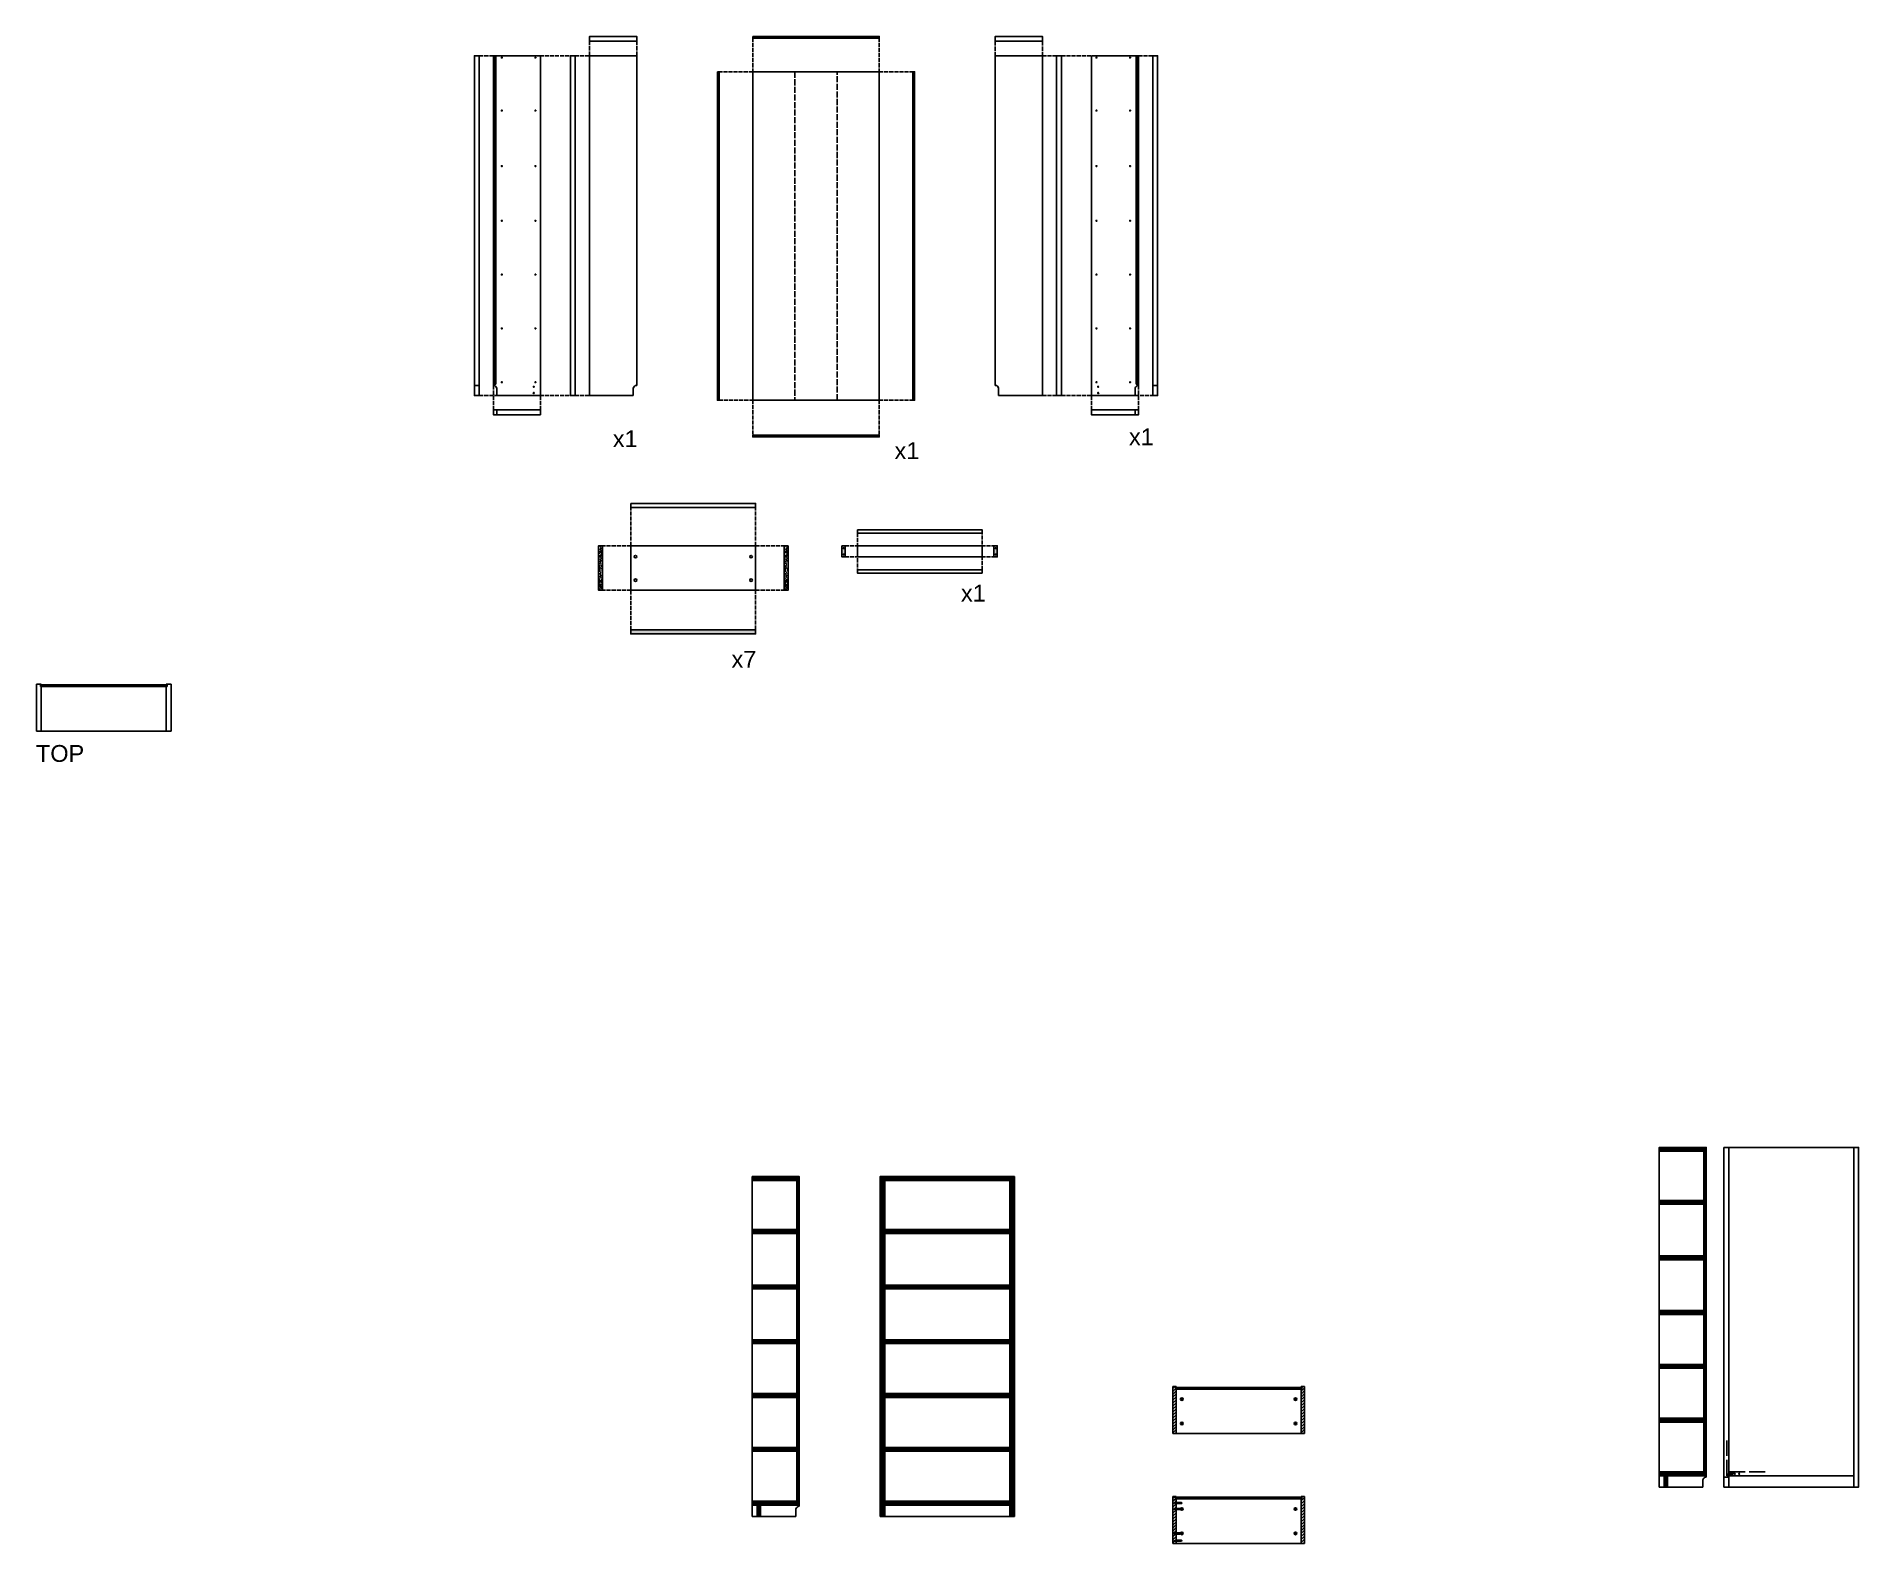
# Model space of a CAD drawing. Header units: millimetres. Extents: x 511 to 2734, y -757 to 739.
# Drawn here: x 1632 to 2716, y -157 to 739 of the extents above; entities that cross this region are included whole.
import ezdxf

# ---------------------------------------------------------------- set-up
doc = ezdxf.new("R2010")
doc.units = ezdxf.units.MM
doc.header["$MEASUREMENT"] = 0
doc.linetypes.add('ACAD_ISO02W100', pattern=[15, 12, -3])
for name, color, linetype in [('A-SECT-LINE', 5, 'Continuous'), ('A-SECTION', 254, 'Continuous'), ('A-SECTION-1', 253, 'Continuous'), ('A-SECTION-2', 252, 'Continuous'), ('DETAILS', 2, 'Continuous'), ('G-ANNO-TEXT', 3, 'Continuous'), ('LINE', 4, 'Continuous')]:
    doc.layers.add(name, color=color, linetype=linetype)
doc.styles.add('ARIAL', font='arial.ttf')
doc.styles.add('ARIAL-BOLD', font='')
doc.styles.get('ARIAL-BOLD').set_extended_font_data('Arial', bold=True)
pattern_1 = [(45, (539.37837, 17.4253), (-0.30935922, 0.30935922), [])]

msp = doc.modelspace()

# ---------------------------------------------------------------- texts
at = {"layer": 'G-ANNO-TEXT', "char_height": 10, "attachment_point": 1}
for s, width, insert, style in [('x1', 68.821, (1974.9, 505.2), 'ARIAL'), ('{\\fArial|b0|i0|c0|p34;x1}', 68.821, (2281.8, 506.3), 'ARIAL-BOLD'), ('x1', 113.352, (2142.4, 498.1), 'ARIAL'), ('{\\fArial|b0|i0|c0|p34;x1}', 89.744, (2181.9, 413.4), 'ARIAL-BOLD'), ('{\\fArial|b0|i0|c0|p34;x7}', 141.952, (2045.5, 374.1), 'ARIAL-BOLD'), ('{\\fArial|b0|i0|c0|p34;TOP}', 84.234, (1631.9, 318.1), 'ARIAL-BOLD')]:
    msp.add_mtext_dynamic_manual_height_columns(s, width=width, gutter_width=367.7, heights=[0], dxfattribs=dict(at, insert=insert, style=style))

# ---------------------------------------------------------------- blocks, each defined once
blk = doc.blocks.new('tassello legno')
for p, q in [((1660, 607), (1661, 608)), ((1660, 607), (1666, 607)), ((1660, 607), (1660, 560)), ((1661, 558), (1660, 560)), ((1660, 560), (1666, 560)), ((1665, 558), (1661, 558)), ((1666, 607), (1665, 608)), ((1665, 558), (1666, 560)), ((1666, 560), (1666, 607))]:
    blk.add_line(p, q)
at = {"linetype": 'Continuous'}
blk.add_line((1661, 608), (1665, 608), dxfattribs=at)
blk = doc.blocks.new('TASSELLO circonferenza')
at = {"layer": 'DETAILS', "linetype": 'Continuous'}
for radius in [0.3, 0.201]:
    blk.add_circle((1485.3, -73.7), radius, dxfattribs=at)
blk = doc.blocks.new('vite mensole')
at = {"layer": 'DETAILS'}
for p, q in [((636.7, 367.8), (636.1, 367.8)), ((636.1, 367.8), (636.1, 367.6)), ((636.7, 367.6), (636.1, 367.6)), ((636.8, 367.2), (636.1, 367.2)), ((636.1, 365), (636.1, 367.2)), ((636.4, 367.1), (636.1, 367.1)), ((636.1, 367.1), (636.1, 365)), ((636.8, 365), (636.1, 365)), ((636.4, 365), (636.1, 365)), ((636.2, 367.2), (636.2, 367.6)), ((636.6, 367.2), (636.2, 367.2)), ((636.2, 363.9), (636.2, 365)), ((636.6, 365), (636.2, 364.9)), ((636.6, 364.8), (636.2, 364.7)), ((636.6, 364.7), (636.2, 364.6)), ((636.6, 364.5), (636.2, 364.4)), ((636.6, 364.4), (636.2, 364.3)), ((636.6, 364.2), (636.2, 364.1)), ((636.6, 364.1), (636.2, 364)), ((636.6, 363.9), (636.3, 363.8)), ((636.6, 363.8), (636.3, 363.8)), ((636.4, 367.1), (636.4, 365)), ((636.8, 367.1), (636.5, 367.1)), ((636.5, 367.1), (636.5, 365)), ((636.8, 365), (636.5, 365)), ((636.6, 367.2), (636.6, 367.6)), ((636.6, 365), (636.6, 363.9)), ((636.7, 367.8), (636.7, 367.6)), ((636.7, 367.1), (636.7, 365)), ((636.8, 367.2), (636.8, 365))]:
    blk.add_line(p, q, dxfattribs=at)
for centre, start, end in [((636.3, 363.9), 180, 270), ((636.6, 363.9), 270, 360)]:
    blk.add_arc(centre, 0.05, start, end, dxfattribs=at)
blk = doc.blocks.new('fermavite')
at = {"layer": 'DETAILS'}
for p, q in [((854.2, 238.6), (854.2, 240.2)), ((854.2, 240.2), (855.8, 240.2)), ((854.2, 238.6), (855.8, 238.6)), ((854.8, 240), (854.8, 239.5)), ((855.7, 240.1), (854.9, 240.1)), ((854.9, 239.4), (855.7, 239.4)), ((855.7, 240.1), (855.7, 240)), ((855.7, 240), (855.8, 240)), ((855.7, 239.4), (855.7, 239.5)), ((855.7, 239.5), (855.8, 239.5)), ((855.8, 240), (855.8, 240.2)), ((855.8, 239.5), (855.8, 238.6))]:
    blk.add_line(p, q, dxfattribs=at)
for centre, start, end in [((854.9, 240), 90, 180), ((854.9, 239.5), 180, 270)]:
    blk.add_arc(centre, 0.1, start, end, dxfattribs=at)

# ---------------------------------------------------------------- hatches: boundary and pattern name
at = {"layer": 'A-SECTION'}
h = msp.add_hatch(dxfattribs=at)
h.set_pattern_fill('AR-CONC', color=6, scale=0.3, angle=-90)
h.set_pattern_definition([(320, (1909.0758, 2200.1495), (-0.1882564, -2.1517805), [0.225, -2.475]), (265, (1909.0758, 2200.1495), (2.2565764, 0.416254), [0.18, -1.98]), (10.45144, (1909.0602, 2199.9702), (2.06832, -1.7355265), [0.1912206, -2.1034263]), (316.1842, (1909.6758, 2200.1495), (-0.496558, -3.201724), [0.3375, -3.7125]), (6.63564, (1909.6345, 2199.8827), (2.922356, -2.803986), [0.286831, -3.155141]), (261.18416, (1909.676, 2200.1495), (2.922356, -2.803986), [0.27, -2.97]), (291, (1909.5258, 2199.8495), (-1.2078567, -1.7907212), [0.225, -2.475]), (236, (1909.5258, 2199.8495), (2.17545, -0.729946), [0.18, -1.98]), (341.45144, (1909.4252, 2199.7003), (0.9675935, -2.5206671), [0.1912206, -2.1034263]), (307.5, (1909.07584, 2200.1495), (0.99868156, -0.03647957), [0, -1.956, 0, -2.01, 0, -1.9875]), (277.5, (1909.0758, 2200.1495), (1.18323514, -0.7892086), [0, -1.146, 0, -1.911, 0, -0.7575]), (237.5, (1909.07584, 2200.8185), (-0.0676646, -1.6014673), [0, -0.75, 0, -2.34, 0, -3.105]), (227.5, (1909.0758, 2201.1185), (0.300315, -1.7495585), [0, -0.975, 0, -1.554, 0, -2.205])])
h.paths.add_polyline_path([(1966.4, 410.1), (1968.7, 410.1), (1968.7, 436.6), (1966.4, 436.6)])
edge = h.paths.add_edge_path(flags=16)
edge.add_arc((1967.6, 430.6), 0.3, 0, 360)
edge = h.paths.add_edge_path(flags=16)
edge.add_arc((1967.6, 415.6), 0.3, 0, 360)
edge = h.paths.add_edge_path(flags=16)
edge.add_arc((1967.6, 433.1), 0.3, 0, 360)
edge = h.paths.add_edge_path(flags=16)
edge.add_arc((1967.6, 413.1), 0.3, 0, 360)
h = msp.add_hatch(dxfattribs=at)
h.set_pattern_fill('AR-CONC', color=6, scale=0.3, angle=-90)
h.set_pattern_definition([(320, (2019.4297, 2200.1495), (-0.1882564, -2.1517805), [0.225, -2.475]), (265, (2019.4297, 2200.1495), (2.2565764, 0.416254), [0.18, -1.98]), (10.45144, (2019.414, 2199.9702), (2.06832, -1.7355265), [0.1912206, -2.1034263]), (316.1842, (2020.0297, 2200.1495), (-0.496558, -3.201724), [0.3375, -3.7125]), (6.63564, (2019.9883, 2199.8827), (2.922356, -2.803986), [0.286831, -3.155141]), (261.18416, (2020.0297, 2200.1495), (2.922356, -2.803986), [0.27, -2.97]), (291, (2019.8797, 2199.8495), (-1.2078567, -1.7907212), [0.225, -2.475]), (236, (2019.8797, 2199.8495), (2.17545, -0.729946), [0.18, -1.98]), (341.45144, (2019.779, 2199.7003), (0.9675935, -2.5206671), [0.1912206, -2.1034263]), (307.5, (2019.4297, 2200.1495), (0.99868156, -0.03647957), [0, -1.956, 0, -2.01, 0, -1.9875]), (277.5, (2019.4297, 2200.1495), (1.18323514, -0.7892086), [0, -1.146, 0, -1.911, 0, -0.7575]), (237.5, (2019.4297, 2200.8185), (-0.0676646, -1.6014673), [0, -0.75, 0, -2.34, 0, -3.105]), (227.5, (2019.4297, 2201.1185), (0.300315, -1.7495585), [0, -0.975, 0, -1.554, 0, -2.205])])
h.paths.add_polyline_path([(2076.8, 410.1), (2079.1, 410.1), (2079.1, 436.6), (2076.8, 436.6)])
edge = h.paths.add_edge_path(flags=16)
edge.add_arc((2077.9, 430.6), 0.3, 0, 360)
edge = h.paths.add_edge_path(flags=16)
edge.add_arc((2077.9, 415.6), 0.3, 0, 360)
edge = h.paths.add_edge_path(flags=16)
edge.add_arc((2077.9, 433.1), 0.3, 0, 360)
edge = h.paths.add_edge_path(flags=16)
edge.add_arc((2077.9, 413.1), 0.3, 0, 360)
h = msp.add_hatch(dxfattribs=at)
h.set_pattern_fill('AR-CONC', color=6, scale=0.3)
h.set_pattern_definition([(50, (125.8758, 164.1953), (2.1517805, -0.1882564), [0.225, -2.475]), (355, (125.8758, 164.1953), (-0.416254, 2.2565764), [0.18, -1.98]), (100.45144, (126.0552, 164.1796), (1.7355265, 2.06832), [0.1912206, -2.1034263]), (46.1842, (125.8758, 164.7953), (3.201724, -0.496558), [0.3375, -3.7125]), (96.63564, (126.1426, 164.754), (2.803986, 2.922356), [0.286831, -3.1551413]), (351.18416, (125.876, 164.7953), (2.803986, 2.922356), [0.27, -2.97]), (21, (126.1758, 164.6453), (1.7907212, -1.2078567), [0.225, -2.475]), (326, (126.1758, 164.6453), (0.729946, 2.1754501), [0.18, -1.98]), (71.45144, (126.325, 164.5447), (2.5206671, 0.9675935), [0.1912206, -2.1034263]), (37.5, (125.87584, 164.1953), (0.03647957, 0.99868156), [0, -1.956, 0, -2.01, 0, -1.9875]), (7.5, (125.8758, 164.1953), (0.7892086, 1.18323514), [0, -1.146, 0, -1.911, 0, -0.7575]), (327.5, (125.2068, 164.1953), (1.6014673, -0.0676646), [0, -0.75, 0, -2.34, 0, -3.105]), (317.5, (124.9068, 164.1953), (1.7495585, 0.30031495), [0, -0.975, 0, -1.554, 0, -2.205])])
h.paths.add_polyline_path([(2203.5, 436.6), (2201.5, 436.6), (2201.5, 429.9), (2203.5, 429.9)])
h.paths.add_polyline_path([(2202.2, 435.1, -1), (2202.8, 435.1, -1)], flags=16)
h.paths.add_polyline_path([(2202.8, 431.4, -1), (2202.2, 431.4, -1)], flags=16)
h.paths.add_polyline_path([(2113.1, 436.6), (2111.1, 436.6), (2111.1, 429.9), (2113.1, 429.9)])
h.paths.add_polyline_path([(2111.8, 435.1, -1), (2112.4, 435.1, -1)], flags=16)
h.paths.add_polyline_path([(2112.4, 431.4, -1), (2111.8, 431.4, -1)], flags=16)
h = msp.add_hatch(dxfattribs=at)
h.set_pattern_fill('AR-CONC', color=6, scale=0.3)
h.set_pattern_definition([(50, (299.058, 405.0327), (2.1517805, -0.1882564), [0.225, -2.475]), (355, (299.058, 405.0327), (-0.416254, 2.2565764), [0.18, -1.98]), (100.45144, (299.2373, 405.017), (1.7355265, 2.06832), [0.1912206, -2.1034263]), (46.1842, (299.058, 405.6327), (3.201724, -0.496558), [0.3375, -3.7125]), (96.63564, (299.3248, 405.5913), (2.803986, 2.922356), [0.286831, -3.155141]), (351.18416, (299.058, 405.6327), (2.803986, 2.922356), [0.27, -2.97]), (21, (299.358, 405.4827), (1.7907212, -1.2078567), [0.225, -2.475]), (326, (299.358, 405.4827), (0.729946, 2.17545), [0.18, -1.98]), (71.45144, (299.5073, 405.382), (2.5206671, 0.9675935), [0.1912206, -2.1034263]), (37.5, (299.058, 405.0327), (0.03647957, 0.99868156), [0, -1.956, 0, -2.01, 0, -1.9875]), (7.5, (299.058, 405.0327), (0.7892086, 1.18323514), [0, -1.146, 0, -1.911, 0, -0.7575]), (327.5, (298.389, 405.0327), (1.6014673, -0.0676646), [0, -0.75, 0, -2.34, 0, -3.105]), (317.5, (298.089, 405.0327), (1.7495585, 0.300315), [0, -0.975, 0, -1.554, 0, -2.205])])
h.paths.add_polyline_path([(2059.8, 386.5), (1985.6, 386.5), (1985.6, 384.2), (2059.8, 384.2)])
h = msp.add_hatch(dxfattribs=at)
h.set_pattern_fill('ANSI31', color=256, scale=3.5)
h.set_pattern_definition(pattern_1)
h.paths.add_polyline_path([(2597.1, 78.9), (2597.1, 76.6), (2623.6, 76.6), (2623.6, 78.9)])
edge = h.paths.add_edge_path(flags=16)
edge.add_arc((2602.6, 77.7), 0.3, 0, 360)
edge = h.paths.add_edge_path(flags=16)
edge.add_arc((2600.1, 77.7), 0.3, 0, 360)
edge = h.paths.add_edge_path(flags=16)
edge.add_arc((2617.6, 77.7), 0.3, 0, 360)
edge = h.paths.add_edge_path(flags=16)
edge.add_arc((2620.1, 77.7), 0.3, 0, 360)
h.paths.add_polyline_path([(2597.1, 47.4), (2597.1, 45.1), (2623.6, 45.1), (2623.6, 47.4)])
edge = h.paths.add_edge_path(flags=16)
edge.add_arc((2617.6, 46.3), 0.3, 0, 360)
edge = h.paths.add_edge_path(flags=16)
edge.add_arc((2602.6, 46.3), 0.3, 0, 360)
edge = h.paths.add_edge_path(flags=16)
edge.add_arc((2620.1, 46.3), 0.3, 0, 360)
edge = h.paths.add_edge_path(flags=16)
edge.add_arc((2600.1, 46.3), 0.3, 0, 360)
h = msp.add_hatch(dxfattribs=at)
h.set_pattern_fill('ANSI31', color=256, scale=3.5)
h.paths.add_polyline_path([(2057.8, 61.5), (2057.8, 59.2), (2084.3, 59.2), (2084.3, 61.5)])
edge = h.paths.add_edge_path(flags=16)
edge.add_arc((2063.3, 60.3), 0.3, 0, 360)
edge = h.paths.add_edge_path(flags=16)
edge.add_arc((2060.8, 60.3), 0.3, 0, 360)
edge = h.paths.add_edge_path(flags=16)
edge.add_arc((2078.3, 60.3), 0.3, 0, 360)
edge = h.paths.add_edge_path(flags=16)
edge.add_arc((2080.8, 60.3), 0.3, 0, 360)
h.paths.add_polyline_path([(2057.8, 30), (2057.8, 27.7), (2084.3, 27.7), (2084.3, 30)])
edge = h.paths.add_edge_path(flags=16)
edge.add_arc((2078.3, 28.8), 0.3, 0, 360)
edge = h.paths.add_edge_path(flags=16)
edge.add_arc((2063.3, 28.8), 0.3, 0, 360)
edge = h.paths.add_edge_path(flags=16)
edge.add_arc((2080.8, 28.8), 0.3, 0, 360)
edge = h.paths.add_edge_path(flags=16)
edge.add_arc((2060.8, 28.8), 0.3, 0, 360)
h = msp.add_hatch(dxfattribs=at)
h.set_pattern_fill('ANSI31', color=256, scale=3)
h.paths.add_polyline_path([(2136.7, -4.4), (2134.7, -4.4), (2134.7, -3.9), (2134.8, -3.8), (2136.7, -3.8), (2136.7, 28.6), (2134.7, 28.6), (2134.7, 29.1), (2134.8, 29.2), (2136.7, 29.2), (2136.7, 60), (2134.7, 60), (2134.7, 60.5), (2134.8, 60.6), (2136.7, 60.6), (2136.7, 61.5), (2133.8, 61.5), (2133.8, -140.5), (2136.7, -140.5), (2136.7, -132.9), (2135.5, -132.9), (2135.5, -132.4), (2135.5, -132.4), (2136.7, -132.4), (2136.7, -100.9), (2134.7, -100.9), (2134.7, -100.4), (2134.8, -100.3), (2136.7, -100.3), (2136.7, -68.9), (2134.7, -68.9), (2134.7, -68.4), (2134.8, -68.3), (2136.7, -68.3), (2136.7, -36.9), (2134.7, -36.9), (2134.7, -36.4), (2134.8, -36.3), (2136.7, -36.3)])
h = msp.add_hatch(dxfattribs=at)
h.set_pattern_fill('ANSI31', color=256, scale=3)
h.paths.add_polyline_path([(2213.8, 61.5), (2210.9, 61.5), (2210.9, 60.6), (2212.9, 60.6), (2212.9, 60), (2210.9, 60), (2210.9, 29.2), (2212.9, 29.2), (2212.9, 28.6), (2210.9, 28.6), (2210.9, -3.8), (2212.9, -3.8), (2212.9, -4.4), (2210.9, -4.4), (2210.9, -36.3), (2212.9, -36.3), (2212.9, -36.9), (2210.9, -36.9), (2210.9, -68.3), (2212.9, -68.3), (2212.9, -68.9), (2210.9, -68.9), (2210.9, -100.3), (2212.9, -100.3), (2212.9, -100.9), (2210.9, -100.9), (2210.9, -132.3), (2212.9, -132.3), (2212.8, -132.3), (2212.9, -132.4), (2212.9, -132.9), (2212.9, -132.8), (2212.8, -132.9), (2210.9, -132.9), (2210.9, -140.5), (2213.8, -140.5)])
h = msp.add_hatch(dxfattribs=at)
h.set_pattern_fill('ANSI31', color=256, scale=3.5)
h.set_pattern_definition(pattern_1)
h.paths.add_polyline_path([(2623.6, 14.4), (2597.1, 14.4), (2597.1, 12.1), (2623.6, 12.1)])
edge = h.paths.add_edge_path(flags=16)
edge.add_arc((2602.6, 13.3), 0.3, 0, 360)
edge = h.paths.add_edge_path(flags=16)
edge.add_arc((2600.1, 13.3), 0.3, 0, 360)
edge = h.paths.add_edge_path(flags=16)
edge.add_arc((2617.6, 13.3), 0.3, 0, 360)
edge = h.paths.add_edge_path(flags=16)
edge.add_arc((2620.1, 13.3), 0.348, 0, 360)
h = msp.add_hatch(dxfattribs=at)
h.set_pattern_fill('ANSI31', color=256, scale=3.5)
h.paths.add_polyline_path([(2084.3, -3), (2057.8, -3), (2057.8, -5.3), (2084.3, -5.3)])
edge = h.paths.add_edge_path(flags=16)
edge.add_arc((2063.3, -4.2), 0.3, 0, 360)
edge = h.paths.add_edge_path(flags=16)
edge.add_arc((2060.8, -4.2), 0.3, 0, 360)
edge = h.paths.add_edge_path(flags=16)
edge.add_arc((2078.3, -4.2), 0.3, 0, 360)
edge = h.paths.add_edge_path(flags=16)
edge.add_arc((2080.8, -4.2), 0.348, 0, 360)
h = msp.add_hatch(dxfattribs=at)
h.set_pattern_fill('ANSI31', color=256, scale=3.5)
h.set_pattern_definition(pattern_1)
h.paths.add_polyline_path([(2623.6, -18.1), (2597.1, -18.1), (2597.1, -20.4), (2623.6, -20.4)])
edge = h.paths.add_edge_path(flags=16)
edge.add_arc((2617.6, -19.2), 0.3, 0, 360)
edge = h.paths.add_edge_path(flags=16)
edge.add_arc((2620.1, -19.2), 0.3, 0, 360)
edge = h.paths.add_edge_path(flags=16)
edge.add_arc((2602.6, -19.2), 0.3, 0, 360)
edge = h.paths.add_edge_path(flags=16)
edge.add_arc((2600.1, -19.2), 0.3, 0, 360)
h.paths.add_polyline_path([(2623.6, -50.1), (2597.1, -50.1), (2597.1, -52.4), (2623.6, -52.4)])
edge = h.paths.add_edge_path(flags=16)
edge.add_arc((2602.6, -51.2), 0.3, 0, 360)
edge = h.paths.add_edge_path(flags=16)
edge.add_arc((2617.6, -51.2), 0.3, 0, 360)
edge = h.paths.add_edge_path(flags=16)
edge.add_arc((2600.1, -51.2), 0.3, 0, 360)
edge = h.paths.add_edge_path(flags=16)
edge.add_arc((2620.1, -51.2), 0.3, 0, 360)
h = msp.add_hatch(dxfattribs=at)
h.set_pattern_fill('ANSI31', color=256, scale=3.5)
h.paths.add_polyline_path([(2084.3, -35.5), (2057.8, -35.5), (2057.8, -37.8), (2084.3, -37.8)])
edge = h.paths.add_edge_path(flags=16)
edge.add_arc((2078.3, -36.7), 0.3, 0, 360)
edge = h.paths.add_edge_path(flags=16)
edge.add_arc((2080.8, -36.7), 0.3, 0, 360)
edge = h.paths.add_edge_path(flags=16)
edge.add_arc((2063.3, -36.7), 0.3, 0, 360)
edge = h.paths.add_edge_path(flags=16)
edge.add_arc((2060.8, -36.7), 0.3, 0, 360)
h.paths.add_polyline_path([(2084.3, -67.5), (2057.8, -67.5), (2057.8, -69.8), (2084.3, -69.8)])
edge = h.paths.add_edge_path(flags=16)
edge.add_arc((2063.3, -68.7), 0.3, 0, 360)
edge = h.paths.add_edge_path(flags=16)
edge.add_arc((2078.3, -68.7), 0.3, 0, 360)
edge = h.paths.add_edge_path(flags=16)
edge.add_arc((2060.8, -68.7), 0.3, 0, 360)
edge = h.paths.add_edge_path(flags=16)
edge.add_arc((2080.8, -68.7), 0.3, 0, 360)
h = msp.add_hatch(dxfattribs=at)
h.set_pattern_fill('ANSI31', color=256, scale=3.5)
h.set_pattern_definition(pattern_1)
h.paths.add_polyline_path([(2623.6, -82.1), (2597.1, -82.1), (2597.1, -84.4), (2623.6, -84.4)])
edge = h.paths.add_edge_path(flags=16)
edge.add_arc((2617.6, -83.2), 0.3, 0, 360)
edge = h.paths.add_edge_path(flags=16)
edge.add_arc((2602.6, -83.2), 0.3, 0, 360)
edge = h.paths.add_edge_path(flags=16)
edge.add_arc((2620.1, -83.2), 0.3, 0, 360)
edge = h.paths.add_edge_path(flags=16)
edge.add_arc((2600.1, -83.2), 0.3, 0, 360)
edge = h.paths.add_edge_path(flags=16)
edge.add_arc((2617.6, -115.2), 0.3, 0, 360)
edge = h.paths.add_edge_path(flags=16)
edge.add_arc((2602.6, -115.2), 0.3, 0, 360)
edge = h.paths.add_edge_path(flags=16)
edge.add_arc((2620.1, -115.2), 0.3, 0, 360)
edge = h.paths.add_edge_path(flags=16)
edge.add_arc((2600.1, -115.2), 0.3, 0, 360)
h.paths.add_polyline_path([(2623.1, -115.3), (2623, -115), (2623.1, -115.1), (2623.2, -115.3)], flags=17)
h.paths.add_polyline_path([(2622.9, -115.1), (2623, -115), (2623.1, -115.3), (2623, -115.3)], flags=16)
h.paths.add_polyline_path([(2622.8, -115.1), (2622.9, -115.1), (2623, -115.3), (2622.9, -115.3)], flags=16)
h.paths.add_polyline_path([(2622.7, -115.1), (2622.8, -115.1), (2622.9, -115.3), (2622.8, -115.3)], flags=16)
h.paths.add_polyline_path([(2622.6, -115.4), (2622.5, -115.3), (2622.4, -115.1), (2622.5, -115.1)], flags=16)
h.paths.add_polyline_path([(2622.3, -115.1), (2622.4, -115.1), (2622.5, -115.3), (2622.5, -115.3)], flags=16)
h.paths.add_polyline_path([(2622.2, -115.1), (2622.3, -115.1), (2622.5, -115.3), (2622.3, -115.4)], flags=16)
edge = h.paths.add_edge_path(flags=16)
edge.add_line((2622, -115.4), (2621.6, -115.2))
edge.add_line((2621.6, -115.2), (2621.9, -115.1))
edge.add_line((2621.9, -115.1), (2621.9, -115.1))
edge.add_line((2621.9, -115.1), (2621.9, -115.1))
edge.add_line((2621.9, -115.1), (2622, -115.1))
edge.add_arc((2622, -115.1), 0.0326, 259.7317, 457.6362)
edge.add_line((2622, -115.1), (2622.1, -115.3))
edge.add_line((2622.1, -115.3), (2622.1, -115.3))
edge.add_arc((2622.1, -115), 0.348, 255.2281, 265.5061, ccw=False)
edge.add_line((2622, -115.3), (2622, -115.3))
edge.add_line((2622, -115.3), (2621.9, -115.3))
edge.add_line((2621.9, -115.3), (2622, -115.4))
edge = h.paths.add_edge_path()
edge.add_line((2623.6, -115.4), (2622, -115.4))
edge.add_line((2622, -115.4), (2621.6, -115.2))
edge.add_line((2621.6, -115.2), (2621.9, -115.1))
edge.add_line((2621.9, -115.1), (2621.9, -115.1))
edge.add_line((2621.9, -115.1), (2621.6, -115.2))
edge.add_line((2621.6, -115.2), (2621.9, -115.4))
edge.add_line((2621.9, -115.4), (2621.9, -115.3))
edge.add_line((2621.9, -115.3), (2622, -115.3))
edge.add_line((2622, -115.3), (2622, -115.3))
edge.add_arc((2622.1, -115), 0.348, 255.2281, 265.5061)
edge.add_line((2622.1, -115.3), (2623.5, -115.3))
edge.add_line((2623.5, -115.3), (2623.2, -115.1))
edge.add_line((2623.2, -115.1), (2623.6, -115.1))
edge.add_line((2623.6, -115.1), (2623.6, -114.1))
edge.add_line((2623.6, -114.1), (2597.1, -114.1))
edge.add_line((2597.1, -114.1), (2597.1, -116.4))
edge.add_line((2597.1, -116.4), (2623.6, -116.4))
edge.add_line((2623.6, -116.4), (2623.6, -115.4))
h.paths.add_polyline_path([(2622.1, -115.3), (2622.3, -115.3), (2622.2, -115.1), (2622, -115.1)], flags=17)
h = msp.add_hatch(dxfattribs=at)
h.set_pattern_fill('ANSI31', color=256, scale=3.5)
h.paths.add_polyline_path([(2084.3, -99.5), (2057.8, -99.5), (2057.8, -101.8), (2084.3, -101.8)])
edge = h.paths.add_edge_path(flags=16)
edge.add_arc((2078.3, -100.7), 0.3, 0, 360)
edge = h.paths.add_edge_path(flags=16)
edge.add_arc((2063.3, -100.7), 0.3, 0, 360)
edge = h.paths.add_edge_path(flags=16)
edge.add_arc((2080.8, -100.7), 0.3, 0, 360)
edge = h.paths.add_edge_path(flags=16)
edge.add_arc((2060.8, -100.7), 0.3, 0, 360)
edge = h.paths.add_edge_path(flags=16)
edge.add_arc((2078.3, -132.7), 0.3, 0, 360)
edge = h.paths.add_edge_path(flags=16)
edge.add_arc((2063.3, -132.7), 0.3, 0, 360)
edge = h.paths.add_edge_path(flags=16)
edge.add_arc((2080.8, -132.7), 0.3, 0, 360)
edge = h.paths.add_edge_path(flags=16)
edge.add_arc((2060.8, -132.7), 0.3, 0, 360)
h.paths.add_polyline_path([(2083.7, -132.7), (2083.7, -132.4), (2083.8, -132.5), (2083.8, -132.7)], flags=17)
h.paths.add_polyline_path([(2083.6, -132.5), (2083.7, -132.4), (2083.7, -132.7), (2083.6, -132.7)], flags=16)
h.paths.add_polyline_path([(2083.5, -132.5), (2083.6, -132.5), (2083.6, -132.7), (2083.5, -132.7)], flags=16)
h.paths.add_polyline_path([(2083.4, -132.5), (2083.5, -132.5), (2083.5, -132.7), (2083.4, -132.7)], flags=16)
h.paths.add_polyline_path([(2083.2, -132.8), (2083.1, -132.7), (2083.1, -132.5), (2083.2, -132.5)], flags=16)
h.paths.add_polyline_path([(2083, -132.5), (2083.1, -132.5), (2083.1, -132.7), (2083.1, -132.7)], flags=16)
h.paths.add_polyline_path([(2082.9, -132.5), (2083, -132.5), (2083.1, -132.7), (2082.9, -132.8)], flags=16)
edge = h.paths.add_edge_path(flags=16)
edge.add_line((2082.6, -132.8), (2082.2, -132.6))
edge.add_line((2082.2, -132.6), (2082.5, -132.5))
edge.add_line((2082.5, -132.5), (2082.5, -132.5))
edge.add_line((2082.5, -132.5), (2082.5, -132.6))
edge.add_line((2082.5, -132.6), (2082.6, -132.6))
edge.add_arc((2082.6, -132.5), 0.0326, 259.7317, 457.6362)
edge.add_line((2082.6, -132.5), (2082.7, -132.7))
edge.add_line((2082.7, -132.7), (2082.7, -132.7))
edge.add_arc((2082.7, -132.4), 0.348, 255.2281, 265.5061, ccw=False)
edge.add_line((2082.6, -132.7), (2082.6, -132.7))
edge.add_line((2082.6, -132.7), (2082.6, -132.8))
edge.add_line((2082.6, -132.8), (2082.6, -132.8))
edge = h.paths.add_edge_path()
edge.add_line((2084.3, -132.8), (2082.6, -132.8))
edge.add_line((2082.6, -132.8), (2082.2, -132.6))
edge.add_line((2082.2, -132.6), (2082.5, -132.5))
edge.add_line((2082.5, -132.5), (2082.5, -132.5))
edge.add_line((2082.5, -132.5), (2082.3, -132.6))
edge.add_line((2082.3, -132.6), (2082.5, -132.8))
edge.add_line((2082.5, -132.8), (2082.6, -132.8))
edge.add_line((2082.6, -132.8), (2082.6, -132.7))
edge.add_line((2082.6, -132.7), (2082.6, -132.7))
edge.add_arc((2082.7, -132.4), 0.348, 255.2281, 265.5061)
edge.add_line((2082.7, -132.7), (2084.1, -132.7))
edge.add_line((2084.1, -132.7), (2083.9, -132.5))
edge.add_line((2083.9, -132.5), (2084.3, -132.5))
edge.add_line((2084.3, -132.5), (2084.3, -131.5))
edge.add_line((2084.3, -131.5), (2057.8, -131.5))
edge.add_line((2057.8, -131.5), (2057.8, -133.8))
edge.add_line((2057.8, -133.8), (2084.3, -133.8))
edge.add_line((2084.3, -133.8), (2084.3, -132.8))
h.paths.add_polyline_path([(2082.7, -132.7), (2082.9, -132.7), (2082.9, -132.5), (2082.6, -132.5)], flags=17)
at = {"layer": 'A-SECTION-1'}
h = msp.add_hatch(dxfattribs=at)
h.set_pattern_fill('ANSI31', color=256, scale=3)
h.set_pattern_definition([(45, (539.37837, 17.42532), (-0.26516504, 0.26516504), [])])
h.paths.add_polyline_path([(2624.1, -115.3), (2624, -115.1), (2624.1, -115.1), (2624.5, -115.1)], flags=16)
h.paths.add_polyline_path([(2623.6, -115.1), (2624, -115.1), (2624.1, -115.3), (2624, -115.3)], flags=17)
h.paths.add_polyline_path([(2623.6, -115.1), (2624, -115.3), (2623.9, -115.4), (2623.6, -115.4)])
edge = h.paths.add_edge_path()
edge.add_line((2624.6, -115.6), (2624.6, -115.4))
edge.add_arc((2624.5, -115.4), 0.0353, 345.0911, 543.6196)
edge.add_line((2624.5, -115.4), (2624.4, -115.4))
edge.add_line((2624.4, -115.4), (2624.3, -115.1))
edge.add_line((2624.3, -115.1), (2624.5, -115.1))
edge.add_arc((2624.5, -115), 0.1, 270, 336.988)
edge.add_line((2624.6, -115.1), (2624.6, -114.8))
edge.add_line((2624.6, -114.8), (2624.6, 78.9))
edge.add_line((2624.6, 78.9), (2623.6, 78.9))
edge.add_line((2623.6, 78.9), (2623.6, -116.4))
edge.add_line((2623.6, -116.4), (2624.6, -116.4))
edge.add_line((2624.6, -116.4), (2624.6, -115.6))
h = msp.add_hatch(dxfattribs=at)
h.set_pattern_fill('ANSI31', color=256, scale=3)
h.paths.add_polyline_path([(2084.7, -132.7), (2084.7, -132.5), (2084.8, -132.5), (2085.1, -132.5)], flags=16)
h.paths.add_polyline_path([(2084.3, -132.5), (2084.7, -132.5), (2084.7, -132.7), (2084.6, -132.7)], flags=17)
h.paths.add_polyline_path([(2084.3, -132.5), (2084.6, -132.7), (2084.5, -132.8), (2084.3, -132.8)])
edge = h.paths.add_edge_path()
edge.add_line((2085.3, -133), (2085.2, -132.8))
edge.add_arc((2085.1, -132.8), 0.0353, 345.0911, 543.6196)
edge.add_line((2085.1, -132.8), (2085, -132.8))
edge.add_line((2085, -132.8), (2085, -132.5))
edge.add_line((2085, -132.5), (2085.1, -132.5))
edge.add_arc((2085.1, -132.4), 0.1, 270, 336.988)
edge.add_line((2085.2, -132.5), (2085.3, -132.2))
edge.add_line((2085.3, -132.2), (2085.3, 61.5))
edge.add_line((2085.3, 61.5), (2084.3, 61.5))
edge.add_line((2084.3, 61.5), (2084.3, -133.8))
edge.add_line((2084.3, -133.8), (2085.3, -133.8))
edge.add_line((2085.3, -133.8), (2085.3, -133))
h = msp.add_hatch(dxfattribs=at)
h.set_pattern_fill('ANSI31', color=256, scale=3.5)
h.paths.add_polyline_path([(2136.7, 30), (2136.7, 29.2), (2139.5, 29.2), (2139.7, 29.1), (2139.7, 28.7), (2139.5, 28.6), (2136.7, 28.6), (2136.7, 27.7), (2210.9, 27.7), (2210.9, 28.6), (2208.1, 28.6), (2207.9, 28.7), (2207.9, 29.1), (2208.1, 29.2), (2210.9, 29.2), (2210.9, 30)])
h.paths.add_polyline_path([(2136.7, 61.5), (2136.7, 60.6), (2139.5, 60.6), (2139.7, 60.5), (2139.7, 60.1), (2139.5, 60), (2136.7, 60), (2136.7, 59.2), (2210.9, 59.2), (2210.9, 60), (2208.1, 60), (2207.9, 60.1), (2207.9, 60.5), (2208.1, 60.6), (2210.9, 60.6), (2210.9, 61.5)])
h.paths.add_polyline_path([(2210.9, -5.3), (2210.9, -4.4), (2208.1, -4.4), (2207.9, -4.3), (2207.9, -3.9), (2208.1, -3.8), (2210.9, -3.8), (2210.9, -3), (2136.7, -3), (2136.7, -3.8), (2139.5, -3.8), (2139.7, -3.9), (2139.7, -4.3), (2139.5, -4.4), (2136.7, -4.4), (2136.7, -5.3)])
h.paths.add_polyline_path([(2136.7, -35.5), (2136.7, -36.3), (2139.5, -36.3), (2139.7, -36.4), (2139.7, -36.8), (2139.5, -36.9), (2136.7, -36.9), (2136.7, -37.8), (2210.9, -37.8), (2210.9, -36.9), (2208.1, -36.9), (2207.9, -36.8), (2207.9, -36.4), (2208.1, -36.3), (2210.9, -36.3), (2210.9, -35.5)])
h.paths.add_polyline_path([(2210.9, -69.8), (2210.9, -68.9), (2208.1, -68.9), (2207.9, -68.8), (2207.9, -68.4), (2208.1, -68.3), (2210.9, -68.3), (2210.9, -67.5), (2136.7, -67.5), (2136.7, -68.3), (2139.5, -68.3), (2139.7, -68.4), (2139.7, -68.8), (2139.5, -68.9), (2136.7, -68.9), (2136.7, -69.8)])
h.paths.add_polyline_path([(2210.9, -101.8), (2210.9, -100.9), (2208.1, -100.9), (2207.9, -100.8), (2207.9, -100.4), (2208.1, -100.3), (2210.9, -100.3), (2210.9, -99.5), (2136.7, -99.5), (2136.7, -100.3), (2139.5, -100.3), (2139.7, -100.4), (2139.7, -100.8), (2139.5, -100.9), (2136.7, -100.9), (2136.7, -101.8)])
h.paths.add_polyline_path([(2210.9, -133.8), (2210.9, -132.9), (2208.1, -132.9), (2207.9, -132.8), (2207.9, -132.4), (2208.1, -132.3), (2210.9, -132.3), (2210.9, -131.5), (2136.7, -131.5), (2136.7, -132.2), (2140.8, -132.2), (2140.8, -133.8), (2139.2, -133.8), (2139.2, -133.1), (2136.7, -133.1), (2136.7, -133.8)])
h = msp.add_hatch(dxfattribs=at)
h.set_pattern_fill('ANSI31', color=256, scale=10)
h.set_pattern_definition([(45, (1796.4259, -409.7055), (-0.8838835, 0.8838835), [])])
h.paths.add_polyline_path([(2386.1, -74.2), (2384.1, -74.2), (2384.1, -88), (2384.1, -91.3), (2386.1, -91.3)])
h.paths.add_polyline_path([(2386.1, -63.3), (2384.1, -63.3), (2384.1, -63.8), (2384.6, -63.8), (2384.6, -64.8), (2384.1, -64.8), (2384.1, -74.2), (2386.1, -74.2)])
h.paths.add_polyline_path([(2309.9, -64.8), (2309.4, -64.8), (2309.4, -63.8), (2309.9, -63.8), (2309.9, -63.3), (2307.9, -63.3), (2307.9, -91.3), (2309.9, -91.3)])
h = msp.add_hatch(dxfattribs=at)
h.set_pattern_fill('ANSI31', color=256, scale=4)
h.set_pattern_definition([(45, (539.37837, 17.4253), (-0.35355339, 0.35355339), [])])
h.paths.add_polyline_path([(2602.1, -116.4), (2600.1, -116.4), (2600.1, -123.1), (2602.1, -123.1)])
edge = h.paths.add_edge_path(flags=16)
edge.add_arc((2601.1, -117.9), 0.3, 0, 360)
edge = h.paths.add_edge_path(flags=16)
edge.add_arc((2601.1, -121.6), 0.3, 0, 360)
h = msp.add_hatch(dxfattribs=at)
h.set_pattern_fill('ANSI31', color=256, scale=10)
h.set_pattern_definition([(45, (1796.4259, -475.0447), (-0.8838835, 0.8838835), [])])
h.paths.add_polyline_path([(2386.1, -139.5), (2384.1, -139.5), (2384.1, -153.3), (2384.1, -156.6), (2386.1, -156.6)])
h.paths.add_polyline_path([(2386.1, -128.6), (2384.1, -128.6), (2384.1, -129.1), (2384.6, -129.1), (2384.6, -130.1), (2384.1, -130.1), (2384.1, -139.5), (2386.1, -139.5)])
h.paths.add_polyline_path([(2309.9, -130.1), (2309.4, -130.1), (2309.4, -129.1), (2309.9, -129.1), (2309.9, -128.6), (2307.9, -128.6), (2307.9, -156.6), (2309.9, -156.6)])
h = msp.add_hatch(dxfattribs=at)
h.set_pattern_fill('ANSI31', color=256, scale=4)
h.paths.add_polyline_path([(2062.8, -133.8), (2060.8, -133.8), (2060.8, -140.5), (2062.8, -140.5)])
edge = h.paths.add_edge_path(flags=16)
edge.add_arc((2061.8, -135.3), 0.3, 0, 360)
edge = h.paths.add_edge_path(flags=16)
edge.add_arc((2061.8, -139), 0.3, 0, 360)
at = {"layer": 'A-SECTION-2'}
h = msp.add_hatch(dxfattribs=at)
h.set_pattern_fill('ANSI31', color=256, scale=10)
h.set_pattern_definition([(45, (1796.4259, -409.7055), (-0.8838835, 0.8838835), [])])
h.paths.add_polyline_path([(2309.4, -63.8), (2309.4, -64.8), (2384.6, -64.8), (2384.6, -63.8)])
h = msp.add_hatch(dxfattribs=at)
h.set_pattern_fill('ANSI31', color=256, scale=10)
h.set_pattern_definition([(45, (1796.4259, -475.0447), (-0.8838835, 0.8838835), [])])
h.paths.add_polyline_path([(2309.4, -129.1), (2309.4, -130.1), (2384.6, -130.1), (2384.6, -129.1)])

# ---------------------------------------------------------------- linework, layer by layer
for p, q in [((1632.3, 354.3), (1632.3, 326.3)), ((1635.1, 354.3), (1632.3, 354.3)), ((1709.9, 353.8), (1634.6, 353.8)), ((1634.6, 353.8), (1634.6, 352.8)), ((1709.9, 352.8), (1634.6, 352.8)), ((1635.1, 354.3), (1635.1, 353.8)), ((1635.1, 352.8), (1635.1, 326.3)), ((1712.3, 354.3), (1709.4, 354.3)), ((1709.4, 353.8), (1709.4, 354.3)), ((1709.4, 326.3), (1709.4, 352.8)), ((1709.9, 353.8), (1709.9, 352.8)), ((1712.3, 326.3), (1712.3, 354.3)), ((1632.3, 326.3), (1712.3, 326.3)), ((2623.1, 78.9), (2597.1, 78.9)), ((2597.1, 78.9), (2597.1, 74.9)), ((2623.6, 76.6), (2597.1, 76.6)), ((2638.5, 78.9), (2638.5, -123.1)), ((2712.8, -123.1), (2712.8, 78.9)), ((2083.8, 61.5), (2057.8, 61.5)), ((2057.8, 61.5), (2057.8, 57.5)), ((2084.3, 59.2), (2057.8, 59.2)), ((2213.8, 61.5), (2133.8, 61.5)), ((2133.8, 61.5), (2133.8, -140.5)), ((2136.7, 60.6), (2136.7, 61.5)), ((2136.7, 29.2), (2136.7, 60)), ((2136.7, 59.2), (2210.9, 59.2)), ((2210.9, 61.5), (2210.9, 60.6)), ((2210.9, 60), (2210.9, 29.2)), ((2213.8, -140.5), (2213.8, 61.5)), ((2623.6, 47.4), (2597.1, 47.4)), ((2623.6, 45.1), (2597.1, 45.1)), ((2084.3, 30), (2057.8, 30)), ((2084.3, 27.7), (2057.8, 27.7)), ((2210.9, 30), (2136.7, 30)), ((2136.7, -3.8), (2136.7, 28.6)), ((2136.7, 27.7), (2210.9, 27.7)), ((2210.9, 28.6), (2210.9, -3.8)), ((2597.1, 14.4), (2623.6, 14.4)), ((2623.6, 12.1), (2597.1, 12.1)), ((2057.8, -3), (2084.3, -3)), ((2084.3, -5.3), (2057.8, -5.3)), ((2210.9, -3), (2136.7, -3)), ((2136.7, -36.3), (2136.7, -4.4)), ((2136.7, -5.3), (2210.9, -5.3)), ((2210.9, -4.4), (2210.9, -36.3)), ((2597.1, -20.4), (2597.1, -18.1)), ((2597.1, -18.1), (2623.6, -18.1)), ((2623.6, -20.4), (2597.1, -20.4)), ((2057.8, -37.8), (2057.8, -35.5)), ((2057.8, -35.5), (2084.3, -35.5)), ((2084.3, -37.8), (2057.8, -37.8)), ((2210.9, -35.5), (2136.7, -35.5)), ((2136.7, -68.3), (2136.7, -36.9)), ((2136.7, -37.8), (2210.9, -37.8)), ((2210.9, -36.9), (2210.9, -68.3)), ((2597.1, -50.1), (2623.6, -50.1)), ((2623.6, -52.4), (2597.1, -52.4)), ((2309.9, -63.3), (2307.9, -63.3)), ((2307.9, -63.3), (2307.9, -91.3)), ((2384.6, -63.8), (2309.4, -63.8)), ((2309.4, -63.8), (2309.4, -64.8)), ((2384.6, -64.8), (2309.4, -64.8)), ((2309.9, -63.3), (2309.9, -63.8)), ((2309.9, -64.8), (2309.9, -91.3)), ((2384.1, -63.8), (2384.1, -63.3)), ((2386.1, -63.3), (2384.1, -63.3)), ((2384.1, -91.3), (2384.1, -64.8)), ((2384.6, -63.8), (2384.6, -64.8)), ((2386.1, -91.3), (2386.1, -63.3)), ((2057.8, -67.5), (2084.3, -67.5)), ((2084.3, -69.8), (2057.8, -69.8)), ((2210.9, -67.5), (2136.7, -67.5)), ((2136.7, -100.3), (2136.7, -68.9)), ((2136.7, -69.8), (2210.9, -69.8)), ((2210.9, -68.9), (2210.9, -100.3)), ((2623.6, -82.1), (2597.1, -82.1)), ((2597.1, -84.4), (2623.6, -84.4)), ((2307.9, -91.3), (2386.1, -91.3)), ((2084.3, -99.5), (2057.8, -99.5)), ((2057.8, -101.8), (2084.3, -101.8)), ((2210.9, -99.5), (2136.7, -99.5)), ((2136.7, -100.9), (2136.7, -132.5)), ((2136.7, -101.8), (2210.9, -101.8)), ((2210.9, -101.8), (2210.9, -132.3)), ((2623.6, -114.1), (2597.1, -114.1)), ((2623.6, -114.1), (2597.1, -114.1)), ((2597.1, -116.4), (2623.6, -116.4)), ((2597.1, -116.4), (2623.6, -116.4)), ((2600.1, -116.4), (2602.1, -116.4)), ((2600.1, -116.4), (2600.1, -123.1)), ((2600.1, -116.4), (2600.1, -123.1)), ((2600.1, -116.4), (2602.1, -116.4)), ((2602.1, -123.1), (2602.1, -116.4)), ((2602.1, -123.1), (2602.1, -116.4)), ((2621.6, -115.2), (2622, -115.1)), ((2621.6, -115.2), (2622, -115.4)), ((2622, -115.1), (2624.5, -115.1)), ((2622, -115.4), (2624.5, -115.4)), ((2623.1, -116.4), (2623.1, -116.4)), ((2624.5, -115.1), (2624.6, -114.8)), ((2624.5, -115.4), (2624.6, -115.6)), ((2635.6, -117.1), (2638.5, -117.1)), ((2638.5, -116.4), (2712.8, -116.4)), ((2309.9, -128.6), (2307.9, -128.6)), ((2307.9, -128.6), (2307.9, -156.6)), ((2384.6, -129.1), (2309.4, -129.1)), ((2309.4, -129.1), (2309.4, -130.1)), ((2309.9, -128.6), (2309.9, -129.1)), ((2384.1, -129.1), (2384.1, -128.6)), ((2386.1, -128.6), (2384.1, -128.6)), ((2384.6, -129.1), (2384.6, -130.1)), ((2386.1, -156.6), (2386.1, -128.6)), ((2084.3, -131.5), (2057.8, -131.5)), ((2084.3, -131.5), (2057.8, -131.5)), ((2057.8, -133.8), (2084.3, -133.8)), ((2057.8, -133.8), (2084.3, -133.8)), ((2060.8, -133.8), (2060.8, -140.5)), ((2060.8, -133.8), (2062.8, -133.8)), ((2060.8, -133.8), (2060.8, -140.5)), ((2060.8, -133.8), (2062.8, -133.8)), ((2062.8, -140.5), (2062.8, -133.8)), ((2062.8, -140.5), (2062.8, -133.8)), ((2082.2, -132.6), (2082.6, -132.5)), ((2082.2, -132.6), (2082.6, -132.8)), ((2082.6, -132.5), (2085.1, -132.5)), ((2082.6, -132.8), (2085.1, -132.8)), ((2083.8, -133.8), (2083.8, -133.8)), ((2085.1, -132.5), (2085.3, -132.2)), ((2085.1, -132.8), (2085.3, -133)), ((2133.8, -140.5), (2136.7, -140.5)), ((2136.7, -132.4), (2135.5, -132.4)), ((2135.5, -132.4), (2135.5, -132.9)), ((2135.5, -132.9), (2136.7, -132.9)), ((2210.9, -131.5), (2136.7, -131.5)), ((2136.7, -132.2), (2139.2, -132.2)), ((2136.7, -140.5), (2136.7, -132.9)), ((2136.7, -133.1), (2139.2, -133.1)), ((2136.7, -133.8), (2139.2, -133.8)), ((2210.9, -140.5), (2136.7, -140.5)), ((2139.2, -132.2), (2139.2, -132.2)), ((2139.2, -132.2), (2139.2, -132.2)), ((2139.2, -132.2), (2140.8, -132.2)), ((2139.2, -133.1), (2139.2, -133.8)), ((2140.8, -132.2), (2140.8, -133.8)), ((2140.8, -133.8), (2210.9, -133.8)), ((2210.9, -132.9), (2210.9, -140.5)), ((2210.9, -140.5), (2213.8, -140.5)), ((2384.6, -130.1), (2309.4, -130.1)), ((2309.9, -130.1), (2309.9, -156.6)), ((2384.1, -156.6), (2384.1, -130.1)), ((2307.9, -156.6), (2386.1, -156.6))]:
    msp.add_line(p, q)
for points in [[(2623.1, -123.1), (2597.1, -123.1), (2597.1, 78.9)], [(2597.1, 78.9), (2625.1, 78.9), (2625.1, -117.1)], [(2624.6, -114.8), (2624.6, 78.9), (2623.6, 78.9), (2623.6, -115.1)], [(2635.6, 78.9), (2715.6, 78.9), (2715.6, -123.1), (2635.6, -123.1), (2635.6, 78.9)], [(2083.8, -140.5), (2057.8, -140.5), (2057.8, 61.5)], [(2057.8, 61.5), (2085.8, 61.5), (2085.8, -134.5)], [(2085.3, -132.2), (2085.3, 61.5), (2084.3, 61.5), (2084.3, -132.5)], [(2623.6, -115.3), (2623.6, -116.4), (2624.6, -116.4), (2624.6, -115.6)], [(2084.3, -132.7), (2084.3, -133.8), (2085.3, -133.8), (2085.3, -133)]]:
    msp.add_lwpolyline(points)
for points in [[(2623.1, -123.1), (2623.1, -118.7, -0.332846), (2625.1, -117.1, 1.268674)], [(2083.8, -140.5), (2083.8, -136.1, -0.332846), (2085.8, -134.5, 1.268674)]]:
    msp.add_lwpolyline(points, format="xyb")
for centre, radius in [((2617.6, -115.2), 0.316), ((2620.1, -115.2), 0.311), ((2078.3, -132.7), 0.316), ((2080.8, -132.7), 0.311)]:
    msp.add_circle(centre, radius)
at = {"layer": 'A-SECT-LINE'}
for p, q in [((2083.1, 739.4), (2083.1, 738.4)), ((2108.3, 739.4), (2108.3, 738.4)), ((1904.4, 532.6), (1904.4, 727.9)), ((1905.4, 532.6), (1905.4, 727.9)), ((2286, 532.6), (2286, 727.9)), ((2287, 532.6), (2287, 727.9)), ((1895.5, 531.9), (1892.6, 531.9)), ((1904.4, 532.6), (1905.4, 532.6)), ((2287, 532.6), (2286, 532.6)), ((2295.9, 531.9), (2298.8, 531.9)), ((1905.9, 514.5), (1905.9, 517.4)), ((2285.5, 514.5), (2285.5, 517.4)), ((2083.1, 502.3), (2083.1, 501.3)), ((2108.3, 502.3), (2108.3, 501.3))]:
    msp.add_line(p, q, dxfattribs=at)
at = {"layer": 'A-SECT-LINE', "linetype": 'ACAD_ISO02W100', "ltscale": 0.2}
msp.add_line((2285.5, 525.9), (2295.9, 525.9), dxfattribs=at)
at = {"layer": 'A-SECT-LINE'}
for points in [[(1989.1, 736.5), (1989.1, 739.4), (1961.1, 739.4), (1961.1, 736.5)], [(2202.3, 736.5), (2202.3, 739.4), (2230.3, 739.4), (2230.3, 736.5)], [(2120.3, 446.1), (2120.3, 444.1), (2194.5, 444.1), (2194.5, 446.1)], [(2120.3, 422.3), (2120.3, 420.3), (2194.5, 420.3), (2194.5, 422.3)]]:
    msp.add_lwpolyline(points, close=True, dxfattribs=at)
for points in [[(2058.1, 739.4), (2058.1, 738.4), (2133.3, 738.4), (2133.3, 739.4), (2058.1, 739.4)], [(1895.5, 727.9), (1895.5, 525.9), (1892.6, 525.9), (1892.6, 727.9), (1895.5, 727.9)], [(1931.9, 727.9), (1903.9, 727.9), (1903.9, 531.9)], [(1905.9, 525.9), (1931.9, 525.9), (1931.9, 727.9)], [(1952.6, 727.9), (1952.6, 525.9), (1949.7, 525.9), (1949.7, 727.9), (1952.6, 727.9)], [(1989.1, 727.9), (1961.1, 727.9), (1961.1, 525.9), (1987.1, 525.9)], [(1989.1, 531.9), (1989.1, 727.9)], [(2202.3, 727.9), (2230.3, 727.9), (2230.3, 525.9), (2204.3, 525.9)], [(2202.3, 531.9), (2202.3, 727.9)], [(2238.8, 727.9), (2238.8, 525.9), (2241.7, 525.9), (2241.7, 727.9), (2238.8, 727.9)], [(2259.5, 727.9), (2287.5, 727.9), (2287.5, 531.9)], [(2285.5, 525.9), (2259.5, 525.9), (2259.5, 727.9)], [(2295.9, 727.9), (2295.9, 525.9), (2298.8, 525.9), (2298.8, 727.9), (2295.9, 727.9)], [(2037.1, 718.4), (2037.1, 523.1), (2038.1, 523.1), (2038.1, 718.4), (2037.1, 718.4)], [(2058.1, 718.4), (2058.1, 523.1), (2133.3, 523.1), (2133.3, 718.4), (2058.1, 718.4)], [(2153.3, 718.4), (2153.3, 523.1), (2154.3, 523.1), (2154.3, 718.4), (2153.3, 718.4)], [(1931.9, 517.4), (1903.9, 517.4), (1903.9, 514.5), (1931.9, 514.5), (1931.9, 517.4)], [(2259.5, 517.4), (2287.5, 517.4), (2287.5, 514.5), (2259.5, 514.5), (2259.5, 517.4)], [(2058.1, 502.3), (2058.1, 501.3), (2133.3, 501.3), (2133.3, 502.3), (2058.1, 502.3)], [(1985.6, 461.7), (2059.8, 461.7), (2059.8, 459.4), (1985.6, 459.4), (1985.6, 461.7)], [(1968.7, 436.6), (1966.4, 436.6), (1966.4, 410.1), (1968.7, 410.1), (1968.7, 436.6)], [(1985.6, 436.6), (1985.6, 410.1), (2059.8, 410.1), (2059.8, 436.6), (1985.6, 436.6)], [(2079.1, 436.6), (2076.8, 436.6), (2076.8, 410.1), (2079.1, 410.1), (2079.1, 436.6)], [(2111.1, 436.6), (2111.1, 429.9), (2113.1, 429.9), (2113.1, 436.6), (2111.1, 436.6)], [(2120.3, 436.6), (2120.3, 429.9), (2194.5, 429.9), (2194.5, 436.6), (2120.3, 436.6)], [(2201.5, 436.6), (2201.5, 429.9), (2203.5, 429.9), (2203.5, 436.6), (2201.5, 436.6)], [(1985.6, 386.5), (2059.8, 386.5), (2059.8, 384.2), (1985.6, 384.2), (1985.6, 386.5)]]:
    msp.add_lwpolyline(points, dxfattribs=at)
for points in [[(1905.9, 525.9), (1905.9, 530.3, 0.332846), (1903.9, 531.9, -1.268674)], [(1987.1, 525.9), (1987.1, 530.3, -0.332846), (1989.1, 531.9, 1.268674)], [(2204.3, 525.9), (2204.3, 530.3, 0.332846), (2202.3, 531.9, -1.268674)], [(2285.5, 525.9), (2285.5, 530.3, -0.332846), (2287.5, 531.9, 1.268674)]]:
    msp.add_lwpolyline(points, format="xyb", dxfattribs=at)
at = {"layer": 'DETAILS', "linetype": 'ACAD_ISO02W100', "ltscale": 0.3}
for p, q in [((2083.1, 718.4), (2083.1, 523.1)), ((2108.3, 523.1), (2108.3, 718.4)), ((2637.4, -114.9), (2637.4, -115.5)), ((2642.1, -114.9), (2637.4, -114.9)), ((2637.4, -115.5), (2642.1, -115.5)), ((2642.1, -114.9), (2642.1, -115.5)), ((2642.3, -115), (2642.3, -115.4)), ((2308.7, -150.8), (2308.7, -150.5)), ((2308.8, -150.8), (2308.7, -150.5)), ((2308.8, -150.4), (2309.9, -150.4)), ((2309.9, -150.8), (2308.8, -150.8)), ((2309, -150.8), (2308.9, -150.4)), ((2309.1, -150.8), (2309, -150.4)), ((2309.3, -150.8), (2309.2, -150.4)), ((2309.4, -150.8), (2309.3, -150.4)), ((2309.6, -150.8), (2309.5, -150.4)), ((2309.7, -150.8), (2309.6, -150.4)), ((2309.9, -150.8), (2309.8, -150.4)), ((2309.9, -151), (2309.9, -150.3)), ((2309.9, -150.6), (2309.9, -150.3)), ((2309.9, -150.3), (2312.1, -150.3)), ((2312, -150.3), (2309.9, -150.3)), ((2312, -150.6), (2309.9, -150.6)), ((2309.9, -151), (2309.9, -150.7)), ((2312, -150.7), (2309.9, -150.7)), ((2312, -150.9), (2309.9, -150.9)), ((2312.1, -151), (2309.9, -151)), ((2312, -150.6), (2312, -150.3)), ((2312, -151), (2312, -150.7)), ((2312.1, -151), (2312.1, -150.3)), ((2312.1, -150.4), (2312.5, -150.4)), ((2312.1, -150.8), (2312.5, -150.8)), ((2312.7, -150.3), (2312.5, -150.3)), ((2312.7, -150.9), (2312.5, -150.9)), ((2312.7, -150.9), (2312.7, -150.3)), ((2308.9, -154.8), (2309, -154.7)), ((2308.9, -155.2), (2308.9, -154.8)), ((2308.9, -155.2), (2309, -155.3)), ((2309, -154.7), (2309, -155.3)), ((2313.1, -154.7), (2309, -154.7)), ((2309, -155.3), (2313.1, -155.3)), ((2313.1, -154.7), (2313.3, -154.8)), ((2313.1, -154.7), (2313.1, -155.3)), ((2313.1, -155.3), (2313.3, -155.2)), ((2313.3, -154.8), (2313.3, -155.2))]:
    msp.add_line(p, q, dxfattribs=at)
at = {"layer": 'DETAILS'}
for p, q in [((2622.1, -115.3), (2622, -115.1)), ((2622.2, -115.3), (2622.1, -115.1)), ((2622.3, -115.3), (2622.2, -115.1)), ((2622.4, -115.3), (2622.3, -115.1)), ((2622.5, -115.3), (2622.4, -115.1)), ((2622.6, -115.3), (2622.5, -115.1)), ((2622.7, -115.3), (2622.6, -115.1)), ((2622.8, -115.3), (2622.7, -115.1)), ((2622.9, -115.3), (2622.8, -115.1)), ((2623, -115.3), (2622.9, -115.1)), ((2623.1, -115.3), (2623, -115.1)), ((2623.2, -115.3), (2623.1, -115.1)), ((2623.3, -115.3), (2623.2, -115.1)), ((2623.4, -115.3), (2623.3, -115.1)), ((2623.5, -115.3), (2623.4, -115.1)), ((2623.6, -115.3), (2623.5, -115.1)), ((2623.7, -115.3), (2623.6, -115.1)), ((2623.8, -115.3), (2623.7, -115.1)), ((2623.9, -115.3), (2623.8, -115.1)), ((2624, -115.3), (2623.9, -115.1)), ((2624.1, -115.3), (2624, -115.1)), ((2624.2, -115.3), (2624.1, -115.1)), ((2624.3, -115.3), (2624.2, -115.1)), ((2624.4, -115.3), (2624.3, -115.1)), ((2082.7, -132.7), (2082.7, -132.5)), ((2082.8, -132.7), (2082.8, -132.5)), ((2082.9, -132.7), (2082.9, -132.5)), ((2083, -132.7), (2083, -132.5)), ((2083.1, -132.7), (2083.1, -132.5)), ((2083.2, -132.7), (2083.2, -132.5)), ((2083.3, -132.7), (2083.3, -132.5)), ((2083.4, -132.7), (2083.4, -132.5)), ((2083.5, -132.7), (2083.5, -132.5)), ((2083.6, -132.7), (2083.6, -132.5)), ((2083.7, -132.7), (2083.7, -132.5)), ((2083.8, -132.7), (2083.8, -132.5)), ((2083.9, -132.7), (2083.9, -132.5)), ((2084, -132.7), (2084, -132.5)), ((2084.1, -132.7), (2084.1, -132.5)), ((2084.2, -132.7), (2084.2, -132.5)), ((2084.3, -132.7), (2084.3, -132.5)), ((2084.4, -132.7), (2084.4, -132.5)), ((2084.5, -132.7), (2084.5, -132.5)), ((2084.6, -132.7), (2084.6, -132.5)), ((2084.7, -132.7), (2084.7, -132.5)), ((2084.8, -132.7), (2084.8, -132.5)), ((2084.9, -132.7), (2084.9, -132.5)), ((2085, -132.7), (2085, -132.5))]:
    msp.add_line(p, q, dxfattribs=at)
at = {"layer": 'DETAILS', "linetype": 'ACAD_ISO02W100', "ltscale": 0.03}
for p, q in [((2637.3, -115), (2637.4, -114.9)), ((2637.3, -115.4), (2637.3, -115)), ((2637.3, -115.4), (2637.4, -115.5)), ((2642.1, -114.9), (2642.3, -115)), ((2642.1, -115.5), (2642.3, -115.4))]:
    msp.add_line(p, q, dxfattribs=at)
at = {"layer": 'DETAILS', "linetype": 'ACAD_ISO02W100', "ltscale": 0.5}
for p, q in [((2308.7, -136.3), (2308.7, -136)), ((2308.8, -136.3), (2308.7, -136.1)), ((2308.8, -135.9), (2309.9, -135.9)), ((2309.9, -136.3), (2308.8, -136.3)), ((2308.9, -132.4), (2309, -132.3)), ((2308.9, -132.8), (2308.9, -132.4)), ((2308.9, -132.8), (2309, -132.9)), ((2309, -136.3), (2308.9, -135.9)), ((2309, -132.3), (2309, -132.9)), ((2313.1, -132.3), (2309, -132.3)), ((2309, -132.9), (2313.1, -132.9)), ((2309.1, -136.3), (2309, -135.9)), ((2309.3, -136.3), (2309.2, -135.9)), ((2309.4, -136.3), (2309.3, -135.9)), ((2309.6, -136.3), (2309.5, -135.9)), ((2309.7, -136.3), (2309.6, -135.9)), ((2309.9, -136.3), (2309.8, -135.9)), ((2309.9, -136.5), (2309.9, -135.8)), ((2309.9, -136.1), (2309.9, -135.8)), ((2309.9, -135.8), (2312.1, -135.8)), ((2312, -135.8), (2309.9, -135.8)), ((2312, -136.1), (2309.9, -136.1)), ((2309.9, -136.5), (2309.9, -136.2)), ((2312, -136.2), (2309.9, -136.2)), ((2312, -136.4), (2309.9, -136.4)), ((2312.1, -136.5), (2309.9, -136.5)), ((2312, -136.1), (2312, -135.8)), ((2312, -136.5), (2312, -136.2)), ((2312.1, -136.5), (2312.1, -135.8)), ((2312.1, -135.9), (2312.5, -135.9)), ((2312.1, -136.3), (2312.1, -136)), ((2312.1, -136.3), (2312.5, -136.3)), ((2312.5, -136.4), (2312.5, -135.8)), ((2312.7, -135.8), (2312.5, -135.8)), ((2312.7, -136.4), (2312.5, -136.4)), ((2312.7, -136.4), (2312.7, -135.8)), ((2313.1, -132.3), (2313.3, -132.4)), ((2313.1, -132.3), (2313.1, -132.9)), ((2313.1, -132.9), (2313.3, -132.8)), ((2313.3, -132.4), (2313.3, -132.8)), ((2312.5, -150.9), (2312.5, -150.3))]:
    msp.add_line(p, q, dxfattribs=at)
at = {"layer": 'DETAILS'}
for points in [[(2313.2, -70.3), (2313.1, -70.3)], [(2313.1, -70.3), (2313.1, -71)], [(2313.1, -71.1), (2313.2, -71.1)], [(2313.3, -71.2), (2313.1, -71.2), (2313.1, -71.3)], [(2313.3, -71), (2313.3, -70.3)], [(2313.3, -71.3), (2313.3, -71.3), (2313.3, -71.2)], [(2380.7, -70.3), (2380.7, -71)], [(2380.9, -71.2), (2380.7, -71.2), (2380.7, -71.3)], [(2380.9, -70.3), (2380.8, -70.3)], [(2380.8, -71.1), (2380.9, -71.1)], [(2380.9, -71), (2380.9, -70.3)], [(2380.9, -71.3), (2380.9, -71.3), (2380.9, -71.2)], [(2313.2, -84.8), (2313.1, -84.8)], [(2313.1, -84.8), (2313.1, -85.5)], [(2313.1, -85.6), (2313.2, -85.6)], [(2313.3, -85.7), (2313.1, -85.7), (2313.1, -85.8)], [(2313.3, -85.5), (2313.3, -84.8)], [(2313.3, -85.8), (2313.3, -85.8), (2313.3, -85.7)], [(2380.7, -84.8), (2380.7, -85.5)], [(2380.9, -85.7), (2380.7, -85.7), (2380.7, -85.8)], [(2380.9, -84.8), (2380.8, -84.8)], [(2380.8, -85.6), (2380.9, -85.6)], [(2380.9, -85.5), (2380.9, -84.8)], [(2380.9, -85.8), (2380.9, -85.8), (2380.9, -85.7)], [(2602.4, -115.2), (2602.4, -115.3), (2602.6, -115.3)], [(2602.6, -115.2), (2602.4, -115.2)], [(2602.7, -115), (2602.6, -115), (2602.6, -115.2)], [(2602.6, -115.3), (2602.6, -115.5), (2602.7, -115.5), (2602.7, -115.3)], [(2602.7, -115.2), (2602.7, -115)], [(2602.7, -115.3), (2602.9, -115.3), (2602.9, -115.2), (2602.7, -115.2)], [(2617.4, -115.2), (2617.4, -115.3), (2617.6, -115.3)], [(2617.6, -115.2), (2617.4, -115.2)], [(2617.7, -115), (2617.6, -115), (2617.6, -115.2)], [(2617.6, -115.3), (2617.6, -115.5), (2617.7, -115.5), (2617.7, -115.3)], [(2617.7, -115.2), (2617.7, -115)], [(2617.7, -115.3), (2617.9, -115.3), (2617.9, -115.2), (2617.7, -115.2)], [(2063, -132.6), (2063, -132.7), (2063.2, -132.7)], [(2063.2, -132.6), (2063, -132.6)], [(2063.3, -132.4), (2063.2, -132.4), (2063.2, -132.6)], [(2063.2, -132.7), (2063.2, -132.9), (2063.3, -132.9), (2063.3, -132.7)], [(2063.3, -132.6), (2063.3, -132.4)], [(2063.3, -132.7), (2063.5, -132.7), (2063.5, -132.6), (2063.3, -132.6)], [(2078, -132.6), (2078, -132.7), (2078.2, -132.7)], [(2078.2, -132.6), (2078, -132.6)], [(2078.3, -132.4), (2078.2, -132.4), (2078.2, -132.6)], [(2078.2, -132.7), (2078.2, -132.9), (2078.3, -132.9), (2078.3, -132.7)], [(2078.3, -132.6), (2078.3, -132.4)], [(2078.3, -132.7), (2078.5, -132.7), (2078.5, -132.6), (2078.3, -132.6)], [(2313.2, -135.6), (2313.1, -135.6)], [(2313.1, -135.7), (2313.1, -136.4)], [(2313.1, -136.4), (2313.2, -136.4)], [(2313.3, -136.5), (2313.1, -136.5), (2313.1, -136.6)], [(2313.3, -136.4), (2313.3, -135.7)], [(2313.3, -136.6), (2313.3, -136.6), (2313.3, -136.5)], [(2380.7, -135.7), (2380.7, -136.4)], [(2380.9, -136.5), (2380.7, -136.5), (2380.7, -136.6)], [(2380.9, -135.6), (2380.8, -135.6)], [(2380.8, -136.4), (2380.9, -136.4)], [(2380.9, -136.4), (2380.9, -135.7)], [(2380.9, -136.6), (2380.9, -136.6), (2380.9, -136.5)], [(2313.2, -150.1), (2313.1, -150.1)], [(2313.1, -150.2), (2313.1, -150.9)], [(2313.1, -150.9), (2313.2, -150.9)], [(2313.3, -151), (2313.1, -151), (2313.1, -151.1)], [(2313.3, -150.9), (2313.3, -150.2)], [(2313.3, -151.1), (2313.3, -151.1), (2313.3, -151)], [(2380.7, -150.2), (2380.7, -150.9)], [(2380.9, -151), (2380.7, -151), (2380.7, -151.1)], [(2380.9, -150.1), (2380.8, -150.1)], [(2380.8, -150.9), (2380.9, -150.9)], [(2380.9, -150.9), (2380.9, -150.2)], [(2380.9, -151.1), (2380.9, -151.1), (2380.9, -151)]]:
    msp.add_lwpolyline(points, dxfattribs=at)
for points in [[(2622, -115.3), (2622, -115.3, 0.044876), (2622.1, -115.3), (2624.5, -115.3, -0.300909), (2624.6, -115.4), (2624.6, -115.6), (2624.6, -114.8), (2624.6, -115.1, -0.300909), (2624.5, -115.1), (2622.1, -115.1, 0.044876), (2622, -115.1), (2621.9, -115.1), (2621.9, -115.1), (2621.9, -115.2), (2621.6, -115.2), (2621.9, -115.3), (2621.9, -115.3)], [(2082.6, -132.7), (2082.6, -132.7, 0.044876), (2082.7, -132.7), (2085.1, -132.7, -0.300909), (2085.2, -132.8), (2085.3, -133), (2085.3, -132.2), (2085.2, -132.5, -0.300909), (2085.1, -132.5), (2082.7, -132.5, 0.044876), (2082.6, -132.6), (2082.5, -132.6), (2082.5, -132.5), (2082.5, -132.6), (2082.3, -132.6), (2082.5, -132.7), (2082.6, -132.8)]]:
    msp.add_lwpolyline(points, format="xyb", close=True, dxfattribs=at)
at = {"layer": 'DETAILS', "linetype": 'Continuous'}
for centre, radius in [((1908.9, 726.8), 0.3), ((1928.9, 726.8), 0.3), ((2262.5, 726.8), 0.3), ((2282.5, 726.8), 0.3), ((1908.9, 695.3), 0.3), ((1928.9, 695.3), 0.3), ((2262.5, 695.3), 0.3), ((2282.5, 695.3), 0.3), ((1908.9, 662.3), 0.3), ((1928.9, 662.3), 0.3), ((2262.5, 662.3), 0.3), ((2282.5, 662.3), 0.3), ((1908.9, 629.8), 0.3), ((1928.9, 629.8), 0.3), ((2262.5, 629.8), 0.3), ((2282.5, 629.8), 0.3), ((1908.9, 597.8), 0.3), ((1928.9, 597.8), 0.3), ((2262.5, 597.8), 0.3), ((2282.5, 597.8), 0.3), ((1908.9, 565.8), 0.3), ((1928.9, 565.8), 0.3), ((2262.5, 565.8), 0.3), ((2282.5, 565.8), 0.3), ((1908.9, 533.8), 0.3), ((1927.9, 531.1), 0.3), ((1928.9, 533.8), 0.3), ((2262.5, 533.8), 0.3), ((2263.5, 531.1), 0.3), ((2282.5, 533.8), 0.3), ((1927.9, 527.4), 0.3), ((2263.5, 527.4), 0.3), ((1967.6, 433.1), 0.3), ((2077.9, 433.1), 0.3), ((2112.1, 435.1), 0.3), ((2202.5, 435.1), 0.3), ((1967.6, 430.6), 0.3), ((2077.9, 430.6), 0.3), ((2112.1, 431.4), 0.3), ((2202.5, 431.4), 0.3), ((1967.6, 415.6), 0.3), ((1967.6, 413.1), 0.3), ((2077.9, 415.6), 0.3), ((2077.9, 413.1), 0.3), ((2600.1, 77.7), 0.3), ((2600.1, 77.7), 0.201), ((2602.6, 77.7), 0.3), ((2602.6, 77.7), 0.201), ((2617.6, 77.7), 0.3), ((2617.6, 77.7), 0.201), ((2620.1, 77.7), 0.3), ((2620.1, 77.7), 0.201), ((2060.8, 60.3), 0.3), ((2060.8, 60.3), 0.201), ((2063.3, 60.3), 0.3), ((2063.3, 60.3), 0.201), ((2078.3, 60.3), 0.3), ((2078.3, 60.3), 0.201), ((2080.8, 60.3), 0.3), ((2080.8, 60.3), 0.201), ((2600.1, 46.3), 0.3), ((2600.1, 46.3), 0.201), ((2602.6, 46.3), 0.3), ((2602.6, 46.3), 0.201), ((2617.6, 46.3), 0.3), ((2617.6, 46.3), 0.201), ((2620.1, 46.3), 0.3), ((2620.1, 46.3), 0.201), ((2060.8, 28.8), 0.3), ((2060.8, 28.8), 0.201), ((2063.3, 28.8), 0.3), ((2063.3, 28.8), 0.201), ((2078.3, 28.8), 0.3), ((2078.3, 28.8), 0.201), ((2080.8, 28.8), 0.3), ((2080.8, 28.8), 0.201), ((2600.1, 13.3), 0.3), ((2600.1, 13.3), 0.201), ((2602.6, 13.3), 0.3), ((2602.6, 13.3), 0.201), ((2617.6, 13.3), 0.3), ((2617.6, 13.3), 0.201), ((2620.1, 13.3), 0.3), ((2620.1, 13.3), 0.201), ((2060.8, -4.2), 0.3), ((2060.8, -4.2), 0.201), ((2063.3, -4.2), 0.3), ((2063.3, -4.2), 0.201), ((2078.3, -4.2), 0.3), ((2078.3, -4.2), 0.201), ((2080.8, -4.2), 0.3), ((2080.8, -4.2), 0.201), ((2600.1, -19.2), 0.3), ((2600.1, -19.2), 0.201), ((2602.6, -19.2), 0.3), ((2602.6, -19.2), 0.201), ((2617.6, -19.2), 0.3), ((2617.6, -19.2), 0.201), ((2620.1, -19.2), 0.3), ((2620.1, -19.2), 0.201), ((2060.8, -36.7), 0.3), ((2060.8, -36.7), 0.201), ((2063.3, -36.7), 0.3), ((2063.3, -36.7), 0.201), ((2078.3, -36.7), 0.3), ((2078.3, -36.7), 0.201), ((2080.8, -36.7), 0.3), ((2080.8, -36.7), 0.201), ((2644.7, -115.2), 0.3)]:
    msp.add_circle(centre, radius, dxfattribs=at)
at = {"layer": 'DETAILS'}
for centre, radius in [((1988.4, 430.1), 0.768), ((2057.1, 430.1), 0.768), ((1988.4, 416.1), 0.768), ((2057.1, 416.1), 0.768), ((2313.2, -70.8), 0.768), ((2380.8, -70.8), 0.768), ((2313.2, -85.3), 0.768), ((2380.8, -85.3), 0.768), ((2602.6, -115.2), 0.3), ((2617.6, -115.2), 0.3), ((2063.3, -132.7), 0.3), ((2078.3, -132.7), 0.3), ((2313.2, -136.1), 0.768), ((2380.8, -136.1), 0.768), ((2313.2, -150.6), 0.768), ((2380.8, -150.6), 0.768)]:
    msp.add_circle(centre, radius, dxfattribs=at)
for centre, radius, start, end in [((2313.1, -70.3), 0.05, 90, 180), ((2313.1, -71), 0.05, 180, 270), ((2313.2, -71.2), 0.115, 209.8137, 330.1863), ((2313.2, -70.3), 0.05, 0, 90), ((2313.2, -71), 0.05, 270, 0), ((2380.8, -70.3), 0.05, 90, 180), ((2380.8, -71), 0.05, 180, 270), ((2380.8, -71.2), 0.115, 209.8137, 330.1863), ((2380.9, -70.3), 0.05, 0, 90), ((2380.9, -71), 0.05, 270, 0), ((2313.1, -84.8), 0.05, 90, 180), ((2313.1, -85.5), 0.05, 180, 270), ((2313.2, -85.7), 0.115, 209.8137, 330.1863), ((2313.2, -84.8), 0.05, 0, 90), ((2313.2, -85.5), 0.05, 270, 0), ((2380.8, -84.8), 0.05, 90, 180), ((2380.8, -85.5), 0.05, 180, 270), ((2380.8, -85.7), 0.115, 209.8137, 330.1863), ((2380.9, -84.8), 0.05, 0, 90), ((2380.9, -85.5), 0.05, 270, 0), ((2313.1, -135.7), 0.05, 90, 180), ((2313.1, -136.4), 0.05, 180, 270), ((2313.2, -136.6), 0.115, 209.8137, 330.1863), ((2313.2, -135.7), 0.05, 0, 90), ((2313.2, -136.4), 0.05, 270, 0), ((2380.8, -135.7), 0.05, 90, 180), ((2380.8, -136.4), 0.05, 180, 270), ((2380.8, -136.6), 0.115, 209.8137, 330.1863), ((2380.9, -135.7), 0.05, 0, 90), ((2380.9, -136.4), 0.05, 270, 0), ((2313.1, -150.2), 0.05, 90, 180), ((2313.1, -150.9), 0.05, 180, 270), ((2313.2, -151.1), 0.115, 209.8137, 330.1863), ((2313.2, -150.2), 0.05, 0, 90), ((2313.2, -150.9), 0.05, 270, 0), ((2380.8, -150.2), 0.05, 90, 180), ((2380.8, -150.9), 0.05, 180, 270), ((2380.8, -151.1), 0.115, 209.8137, 330.1863), ((2380.9, -150.2), 0.05, 0, 90), ((2380.9, -150.9), 0.05, 270, 0)]:
    msp.add_arc(centre, radius, start, end, dxfattribs=at)
at = {"layer": 'DETAILS', "linetype": 'ACAD_ISO02W100', "ltscale": 0.5}
for centre, start, end in [((2308.8, -136), 90, 180), ((2308.8, -136.3), 180, 270)]:
    msp.add_arc(centre, 0.05, start, end, dxfattribs=at)
at = {"layer": 'DETAILS', "linetype": 'ACAD_ISO02W100', "ltscale": 0.3}
for centre, start, end in [((2308.8, -150.5), 90, 180), ((2308.8, -150.8), 180, 270)]:
    msp.add_arc(centre, 0.05, start, end, dxfattribs=at)
at = {"layer": 'LINE', "linetype": 'ACAD_ISO02W100', "ltscale": 0.2}
for p, q in [((2058.1, 738.4), (2058.1, 718.4)), ((2133.3, 738.4), (2133.3, 718.4)), ((1895.5, 727.9), (1989.1, 727.9)), ((1961.1, 736.5), (1961.1, 727.9)), ((1989.1, 736.5), (1989.1, 727.9)), ((2202.3, 727.9), (2202.3, 736.5)), ((2230.3, 727.9), (2230.3, 736.5)), ((2230.3, 727.9), (2238.8, 727.9)), ((2241.7, 727.9), (2259.5, 727.9)), ((2287.5, 727.9), (2295.9, 727.9)), ((2058.1, 718.4), (2037.6, 718.4)), ((2133.3, 718.4), (2153.3, 718.4)), ((1903.9, 517.4), (1903.9, 531.9)), ((2287.5, 517.4), (2287.5, 531.9)), ((1895.5, 525.9), (1987.1, 525.9)), ((1931.9, 517.4), (1931.9, 525.9)), ((2038.1, 523.1), (2058.1, 523.1)), ((2058.1, 523.1), (2058.1, 502.3)), ((2133.3, 523.1), (2153.3, 523.1)), ((2133.3, 523.1), (2133.3, 502.3)), ((2230.3, 525.9), (2238.8, 525.9)), ((2241.7, 525.9), (2259.5, 525.9)), ((2259.5, 517.4), (2259.5, 525.9)), ((1985.6, 436.6), (1985.6, 460.5)), ((2059.8, 436.6), (2059.8, 459.4)), ((1985.6, 436.6), (1968.7, 436.6)), ((2059.8, 436.6), (2076.8, 436.6)), ((2113.1, 436.6), (2201.5, 436.6)), ((2120.3, 444.1), (2120.3, 422.3)), ((2194.5, 422.3), (2194.5, 444.1)), ((2113.1, 429.9), (2201.5, 429.9)), ((1985.6, 410.1), (1968.7, 410.1)), ((1985.6, 386.5), (1985.6, 410.1)), ((2059.8, 410.1), (2076.8, 410.1)), ((2059.8, 410.1), (2059.8, 386.5))]:
    msp.add_line(p, q, dxfattribs=at)
at = {"layer": 'LINE', "linetype": 'ACAD_ISO02W100', "ltscale": 0.8}
for p, q in [((2637.3, -116.4), (2637.3, -95.4)), ((2638.5, -116.4), (2637.3, -116.4)), ((2638.5, -114.1), (2660.6, -114.1))]:
    msp.add_line(p, q, dxfattribs=at)
at = {"layer": 'LINE'}
for p, q in [((2637.3, -114.1), (2637.3, -114.1)), ((2638.5, -114.1), (2638.5, -114.1))]:
    msp.add_line(p, q, dxfattribs=at)

# ---------------------------------------------------------------- block references
at = {"layer": 'A-SECTION'}
for p in [(1114.8, 22.5), (1117.3, 22.5), (1132.3, 22.5), (1134.8, 22.5), (575.4, 5), (577.9, 5), (592.9, 5), (595.4, 5), (1114.8, -9.5), (1117.3, -9.5), (1132.3, -9.5), (1134.8, -9.5), (575.4, -27), (577.9, -27), (592.9, -27), (595.4, -27), (1114.8, -41.5), (1114.8, -41.5), (1115.8, -44.2), (1115.8, -44.2), (1134.8, -41.5), (1134.8, -41.5), (1115.8, -47.9), (1115.8, -47.9), (575.4, -59), (575.4, -59), (576.4, -61.6), (576.4, -61.6), (576.4, -65.3), (576.4, -65.3), (595.4, -59), (595.4, -59)]:
    msp.add_blockref('TASSELLO circonferenza', p, dxfattribs=at)
at = {"layer": 'DETAILS', "xscale": 0.1, "yscale": 0.1, "zscale": 0.1, "rotation": 270}
for p in [(2078.9, 226.7), (2152.1, 226.7), (2078.9, 195.2), (2152.1, 195.2), (2078.9, 162.2), (2152.1, 162.2), (2078.9, 129.7), (2152.1, 129.7), (2078.9, 97.7), (2152.1, 97.7), (2078.9, 65.7), (2152.1, 65.7), (2152.1, 33.7)]:
    msp.add_blockref('tassello legno', p, dxfattribs=at)
at = {"layer": 'DETAILS', "rotation": 270}
msp.add_blockref('vite mensole', (1771.7, 503.8), dxfattribs=at)
at = {"layer": 'DETAILS', "xscale": -1}
msp.add_blockref('fermavite', (2995, -372.4), dxfattribs=at)

msp.set_redraw_order([(e.dxf.handle, doc.entitydb.next_handle()) for e in msp.query("TEXT MTEXT ATTDEF DIMENSION ARC_DIMENSION")])  # texts and dimensions are drawn at this point

doc.saveas('drawing.dxf')
